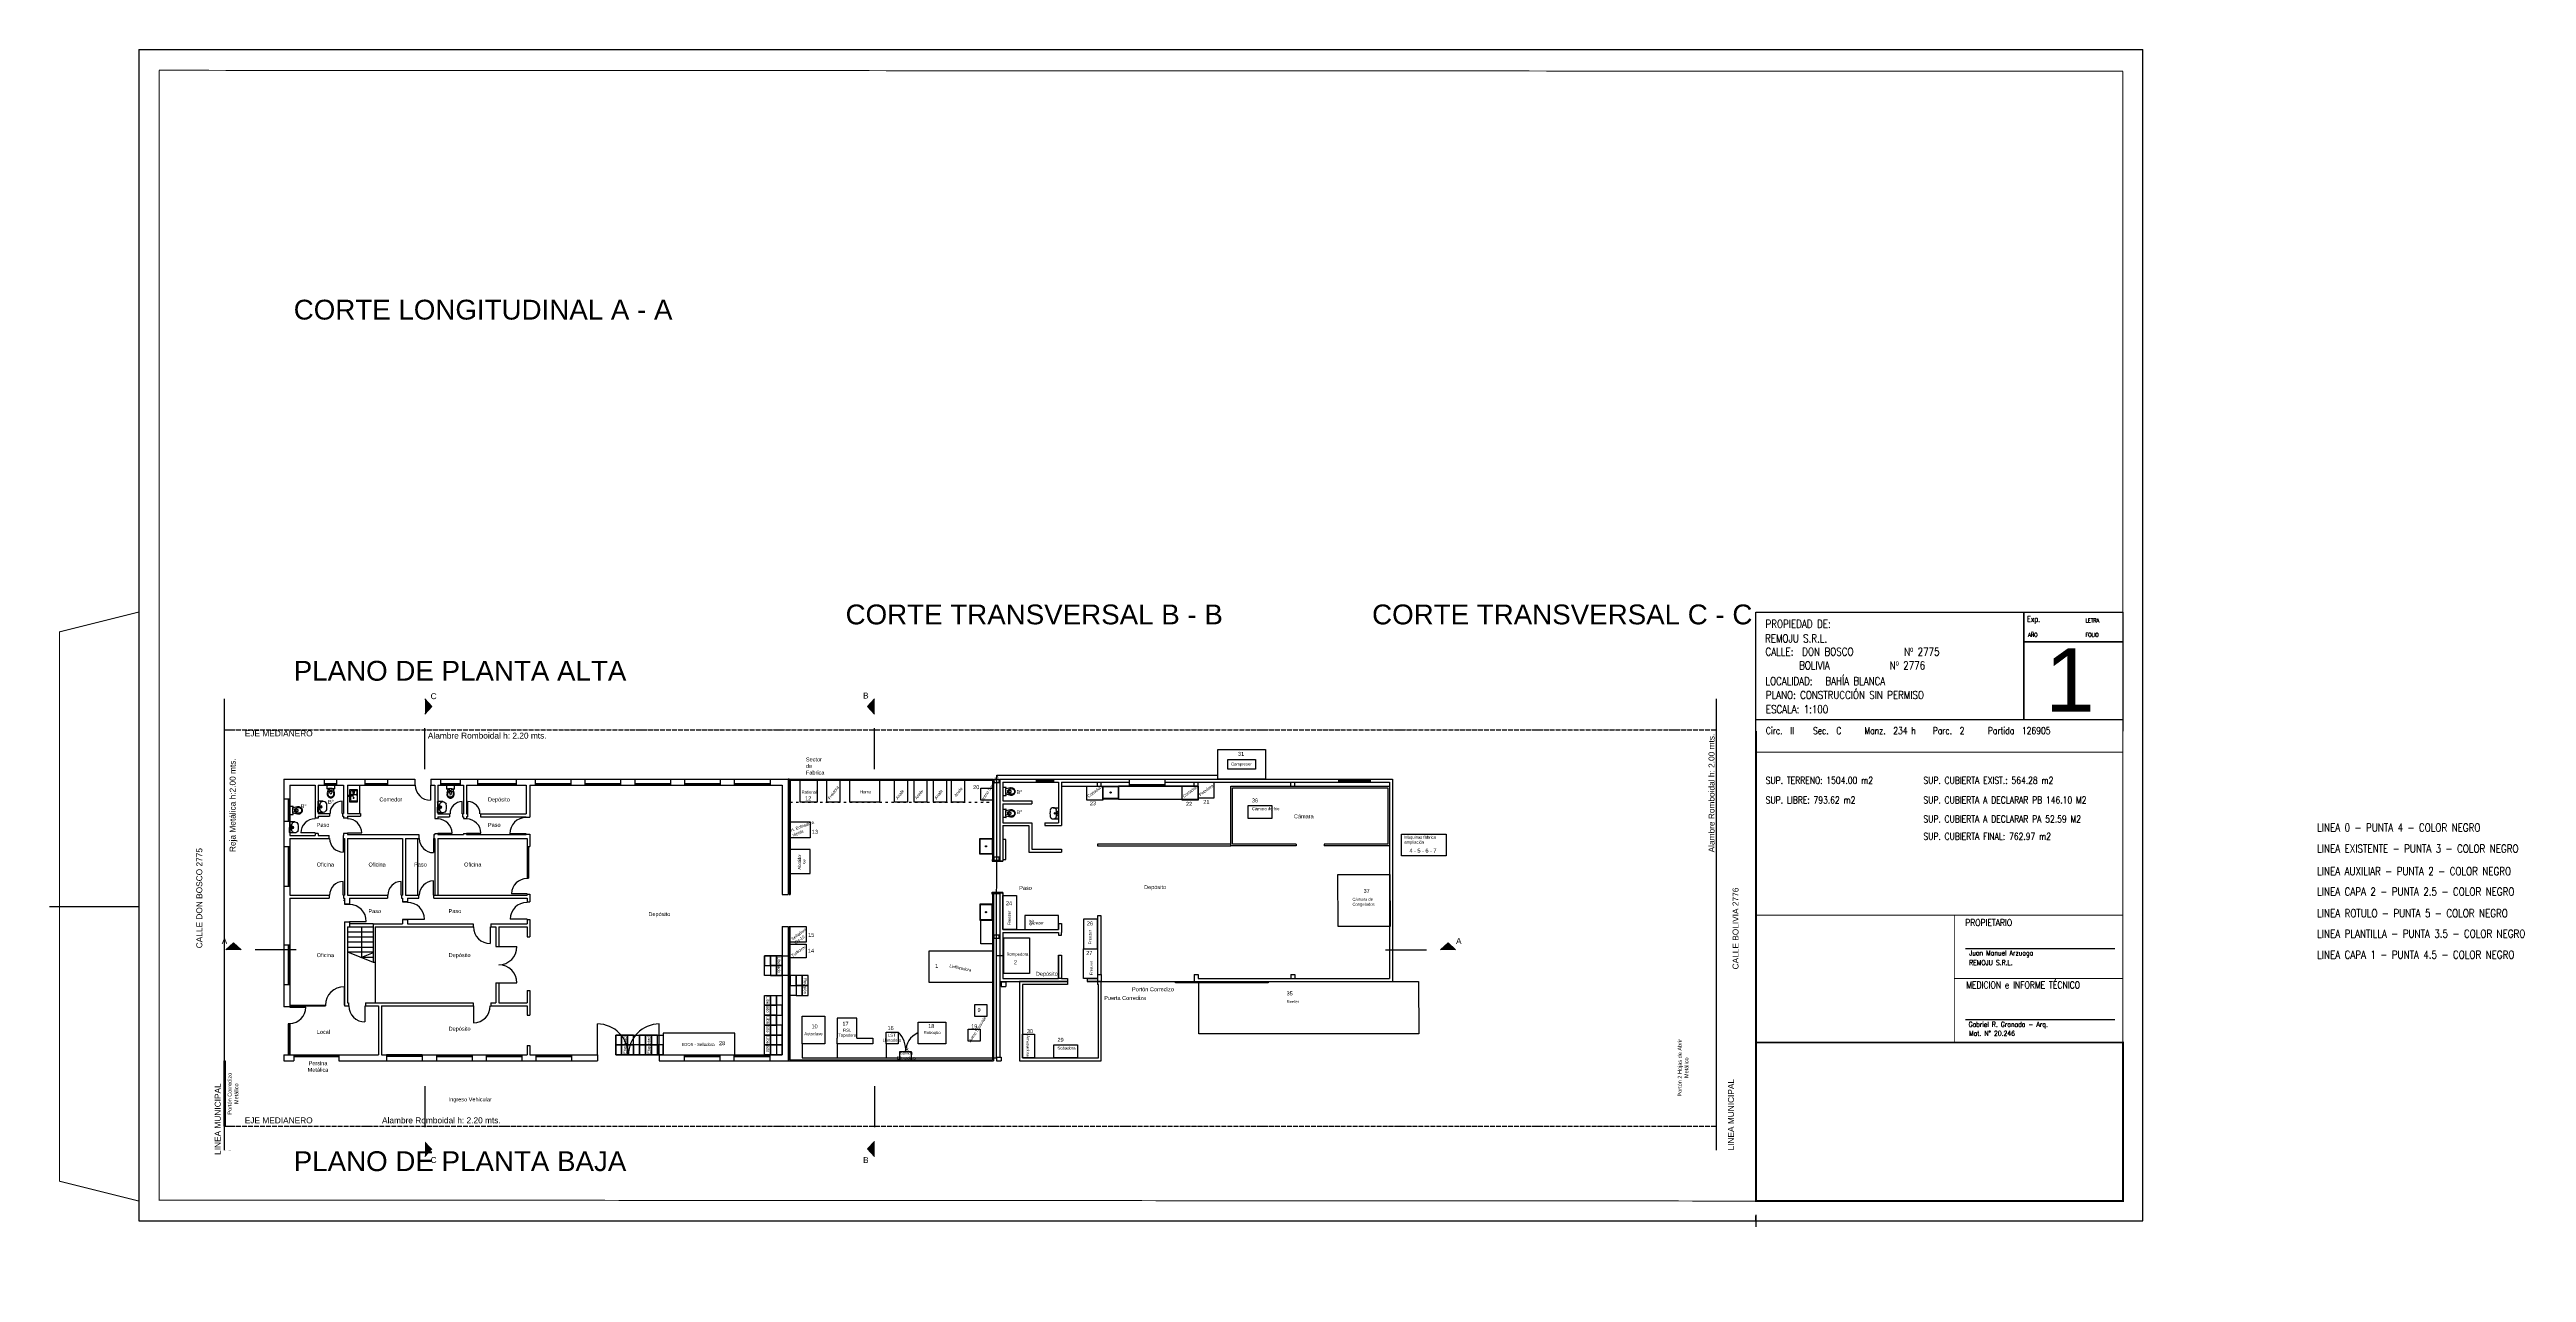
# Paper-space layout 'Presentación1' of a CAD drawing. Header units: inches. Extents: x -1033 to 215, y -36 to 581.
# The model-space entities are those that its viewports show. They can reach past a viewport. Long polylines and large blocks are cut down to what shows.
import ezdxf

# ---------------------------------------------------------------- set-up
doc = ezdxf.new("R2010")
doc.units = ezdxf.units.IN
doc.header["$MEASUREMENT"] = 0
for name, pattern in [('ACAD_ISO03W100', [30, 12, -18]), ('ACAD_ISO04W100', [30, 24, -3, 0, -3]), ('TRAZOS2', [0.375, 0.25, -0.125])]:
    doc.linetypes.add(name, pattern=pattern)
doc.layers.get('Defpoints').update_dxf_attribs({"color": 4})
for name, color, linetype in [('03 Auxiliar 2', 251, 'Continuous'), ('A-ARTEFACTOS', 1, 'Continuous'), ('Campana', 7, 'ACAD_ISO03W100'), ('Capa1', 8, 'Continuous'), ('Capa2', 252, 'Continuous'), ('Heladeras', 150, 'Continuous'), ('Línea de aire comprimido', 92, 'Continuous'), ('Línea de envasado', 190, 'Continuous'), ('plantilla', 250, 'Continuous'), ('ROTULO', 250, 'Continuous'), ('SANITARIOS', 1, 'Continuous')]:
    doc.layers.add(name, color=color, linetype=linetype)
for name, color, linetype, plot in [('Estanterías', 210, 'Continuous', False), ('Liberado', 82, 'Continuous', False), ('Máquinas', 30, 'Continuous', False), ('Revisión', 50, 'Continuous', False)]:
    doc.layers.add(name, color=color, linetype=linetype, plot=plot)
doc.layers.get('Defpoints').off()
doc.styles.add('Nº lamina', font='swissko.ttf')
doc.styles.add('ROMAND', font='romand', dxfattribs={"height": 0.15})
doc.styles.get("Standard").update_dxf_attribs({"font": 'arial.ttf'})

# ---------------------------------------------------------------- blocks, each defined once
blk = doc.blocks.new('inodoro')
at = {"layer": '03 Auxiliar 2'}
for p, q in [((0.19, 0), (-0.19, 0)), ((-0.2, -0.01), (-0.2, -0.16)), ((-0.19, -0.17), (-0.13, -0.16)), ((-0.12, -0.16), (-0.18, -0.39)), ((-0.05, -0.39), (-0.06, -0.36)), ((-0.05, -0.39), (-0.05, -0.39)), ((0.02, -0.31), (-0.02, -0.31)), ((0.05, -0.39), (0.06, -0.36)), ((0.05, -0.39), (0.05, -0.39)), ((0.18, -0.39), (0.13, -0.16)), ((0.13, -0.16), (0.19, -0.17)), ((0.2, -0.16), (0.2, -0.01))]:
    blk.add_line(p, q, dxfattribs=at)
blk.add_lwpolyline([(0, -0.6, -0.116068), (-0.05, -0.59, -0.104119), (-0.1, -0.55, -0.090734), (-0.13, -0.5, -0.083107), (-0.14, -0.43, -0.083107), (-0.13, -0.36, -0.090734), (-0.1, -0.3, -0.104119), (-0.05, -0.26, -0.116068), (0, -0.25, -0.116068), (0.05, -0.26, -0.104119), (0.1, -0.3, -0.090734), (0.13, -0.36, -0.083107), (0.15, -0.43, -0.083107), (0.13, -0.5, -0.090734), (0.1, -0.55, -0.104119), (0.05, -0.59, -0.116068)], format="xyb", close=True, dxfattribs=at)
blk.add_lwpolyline([(-0.12, -0.16, -0.026853), (0, -0.15, -0.027118), (0.13, -0.16)], format="xyb", dxfattribs=at)
for centre in [(-0.07, -0.21), (0.07, -0.21)]:
    blk.add_circle(centre, 0.005, dxfattribs=at)
for centre, radius, start, end in [((-0.19, -0.01), 0.008, 90, 180), ((0.19, -0.01), 0.008, 360, 90), ((-0.19, -0.16), 0.015, 180, 270), ((0.06, -0.43), 0.241, 171.4375, 180), ((0.06, -0.43), 0.241, 180, 199.7974), ((0.03, -0.44), 0.211, 199.7974, 220.9922), ((0.03, -1.31), 1.16, 97.4474, 97.7443), ((0.01, -0.45), 0.186, 220.9922, 244.5162), ((0, -0.48), 0.159, 244.5162, 270), ((-0.02, -0.35), 0.04, 90, 190.1096), ((0, -0.38), 0.05, 191.7999, 270), ((0, -0.38), 0.05, 270, 348.2001), ((0, -0.48), 0.159, 270, 295.4838), ((0.02, -0.35), 0.04, 349.8904, 90), ((-0.01, -0.45), 0.186, 295.4838, 319.0078), ((-0.03, -0.44), 0.211, 319.0078, 340.2026), ((-0.06, -0.43), 0.241, 340.2026, 360), ((-0.06, -0.43), 0.241, 360, 8.5625), ((0.19, -0.16), 0.015, 270, 0)]:
    blk.add_arc(centre, radius, start, end, dxfattribs=at)
blk = doc.blocks.new('BACH')
at = {"layer": '03 Auxiliar 2'}
for p, q in [((3333.22, 1803.54), (3333.47, 1803.54)), ((3333.22, 1802.98), (3333.47, 1802.98)), ((3333.49, 1803.52), (3333.49, 1803.26)), ((3333.49, 1803), (3333.49, 1803.26))]:
    blk.add_line(p, q, dxfattribs=at)
for centre, radius in [((3333.32, 1803.26), 0.045), ((3333.32, 1803.26), 0.03), ((3333.44, 1803.36), 0.015), ((3333.44, 1803.16), 0.015)]:
    blk.add_circle(centre, radius, dxfattribs=at)
for centre, radius, start, end in [((3333.79, 1803.26), 0.74, 168.2639, 180), ((3333.79, 1803.26), 0.74, 180, 191.7361), ((3333.22, 1803.38), 0.16, 12.0967, 168.2639), ((3333.22, 1803.14), 0.16, 191.7361, 347.9033), ((3332.93, 1803.32), 0.45, 3.1243, 12.0967), ((3332.93, 1803.2), 0.45, 347.9033, 356.8757), ((3331.89, 1803.26), 1.5, 0, 3.1243), ((3331.89, 1803.26), 1.5, 356.8757, 0), ((3333.45, 1803.26), 0.0175, 0, 180), ((3333.45, 1803.26), 0.0175, 180, 0), ((3333.47, 1803.52), 0.02, 0, 90), ((3333.47, 1803), 0.02, 270, 0)]:
    blk.add_arc(centre, radius, start, end, dxfattribs=at)
blk = doc.blocks.new('bacha coc')
at = {"layer": '03 Auxiliar 2'}
for p, q in [((2665.86, 1796.76), (2665.61, 1796.76)), ((2665.72, 1796.5), (2665.45, 1796.5)), ((2665.49, 1796.55), (2665.49, 1796.45)), ((2665.71, 1796.51), (2665.49, 1796.51)), ((2665.71, 1796.48), (2665.49, 1796.48)), ((2665.57, 1796.51), (2665.57, 1796.72)), ((2665.57, 1796.27), (2665.57, 1796.39)), ((2665.86, 1796.45), (2665.61, 1796.45)), ((2665.61, 1796.43), (2665.86, 1796.43)), ((2665.61, 1796.23), (2665.86, 1796.23)), ((2665.68, 1796.48), (2665.68, 1796.51)), ((2665.9, 1796.49), (2665.9, 1796.72)), ((2665.9, 1796.39), (2665.9, 1796.27))]:
    blk.add_line(p, q, dxfattribs=at)
for points in [[(2665.93, 1796.8), (2665.93, 1796.2), (2665.53, 1796.2), (2665.53, 1796.48)], [(2665.53, 1796.51), (2665.53, 1796.8), (2665.93, 1796.8)], [(2665.71, 1796.51), (2665.71, 1796.48)]]:
    blk.add_lwpolyline(points, dxfattribs=at)
for centre, radius in [((2665.49, 1796.5), 0.025), ((2665.49, 1796.5), 0.0177), ((2665.49, 1796.5), 0.015), ((2665.73, 1796.32), 0.05), ((2665.73, 1796.6), 0.02), ((2665.73, 1796.6), 0.024), ((2665.73, 1796.32), 0.01)]:
    blk.add_circle(centre, radius, dxfattribs=at)
for centre, start, end in [((2665.61, 1796.72), 90, 180), ((2665.86, 1796.72), 0, 90), ((2665.61, 1796.49), 180, 270), ((2665.61, 1796.39), 90, 180), ((2665.61, 1796.27), 180, 270), ((2665.86, 1796.49), 270, 360), ((2665.86, 1796.39), 0, 90), ((2665.86, 1796.27), 270, 0)]:
    blk.add_arc(centre, 0.04, start, end, dxfattribs=at)

msp = doc.modelspace()

# ---------------------------------------------------------------- hatches: boundary and pattern name
h = msp.add_hatch(color=256)
h.dxf.hatch_style = 1
h.paths.add_polyline_path([(28.08, 14.75), (28.08, 15.52), (28.44, 15.13)])
h = msp.add_hatch(color=256)
h.dxf.hatch_style = 1
h.paths.add_polyline_path([(50.75, 14.75), (50.75, 15.52), (50.39, 15.13)])
h = msp.add_hatch(color=256)
h.dxf.hatch_style = 1
h.paths.add_polyline_path([(18.82, 2.85), (18.04, 2.85), (18.43, 3.21)])
h = msp.add_hatch(color=256)
h.dxf.hatch_style = 1
h.paths.add_polyline_path([(79.27, 2.85), (80.04, 2.85), (79.66, 3.21)])
h = msp.add_hatch(color=256)
h.dxf.hatch_style = 1
h.paths.add_polyline_path([(28.08, -6.8), (28.08, -7.57), (28.44, -7.18)])
h = msp.add_hatch(color=256)
h.dxf.hatch_style = 1
h.paths.add_polyline_path([(50.75, -6.8), (50.75, -7.57), (50.39, -7.18)])

# ---------------------------------------------------------------- linework, layer by layer
for p, q in [((17.97, 15.52), (17.97, -7.24)), ((28.44, 15.13), (28.08, 15.52)), ((28.08, 14.75), (28.44, 15.13)), ((50.39, 15.13), (50.75, 15.52)), ((50.75, 14.75), (50.39, 15.13)), ((93.17, 15.52), (93.17, -7.24)), ((28.08, 11.97), (28.08, 14.04)), ((50.75, 11.97), (50.75, 14.04)), ((20.97, 11.46), (23.02, 11.46)), ((20.97, 11.46), (20.97, 10.46)), ((23.02, 11.16), (23.02, 11.46)), ((23.65, 11.16), (23.65, 11.46)), ((23.65, 11.46), (25.05, 11.46)), ((25.05, 11.46), (25.05, 11.16)), ((26.19, 11.46), (26.19, 11.16)), ((26.19, 11.46), (27.58, 11.46)), ((27.58, 11.46), (27.58, 11.16)), ((28.38, 11.46), (28.38, 11.16)), ((28.38, 11.46), (28.88, 11.46)), ((28.88, 11.16), (28.88, 11.46)), ((29.88, 11.16), (29.88, 11.46)), ((29.88, 11.46), (30.74, 11.46)), ((30.74, 11.46), (30.74, 11.16)), ((32.69, 11.46), (32.69, 11.16)), ((32.69, 11.46), (33.64, 11.46)), ((33.64, 11.46), (33.64, 11.16)), ((35.44, 11.46), (36.15, 11.46)), ((35.44, 11.46), (35.44, 11.16)), ((35.44, 11.46), (36.15, 11.46)), ((36.15, 11.46), (36.15, 11.16)), ((37.95, 11.46), (38.66, 11.46)), ((37.95, 11.46), (37.95, 11.16)), ((37.95, 11.46), (38.66, 11.46)), ((38.66, 11.46), (38.66, 11.16)), ((40.46, 11.46), (40.46, 11.16)), ((40.46, 11.46), (41.17, 11.46)), ((41.17, 11.46), (41.17, 11.16)), ((42.97, 11.46), (42.97, 11.16)), ((42.97, 11.46), (43.68, 11.46)), ((43.68, 11.46), (43.68, 11.16)), ((45.48, 11.46), (45.48, 11.16)), ((45.48, 11.46), (46.4, 11.46)), ((46.4, 11.46), (46.4, 5.64)), ((46.45, 11.46), (56.75, 11.46)), ((46.45, 11.46), (46.45, 5.64)), ((46.5, 11.41), (46.5, 5.64)), ((46.5, 11.41), (56.7, 11.41)), ((56.7, 11.41), (56.7, 7.34)), ((56.75, 11.46), (56.75, 7.34)), ((56.78, 11.46), (57.03, 11.46)), ((56.78, 11.3), (56.78, 11.46)), ((56.78, 11.3), (57.03, 11.3)), ((57.03, 11.3), (57.03, 11.46)), ((57.06, 11.46), (57.06, 7.34)), ((57.06, 11.46), (58.92, 11.46)), ((57.21, 11.31), (57.21, 10.37)), ((57.21, 11.31), (58.92, 11.31)), ((58.92, 11.31), (58.92, 11.46)), ((59.78, 11.31), (59.78, 11.46)), ((59.78, 11.46), (63.58, 11.46)), ((59.78, 11.31), (60.03, 11.31)), ((60.03, 11.31), (60.03, 9.27)), ((60.18, 11.31), (60.18, 9.12)), ((60.18, 11.31), (63.58, 11.31)), ((61.98, 11.11), (61.98, 11.31)), ((62.18, 11.11), (62.18, 11.31)), ((63.58, 11.46), (63.58, 11.11)), ((65.38, 11.46), (65.38, 11.11)), ((65.38, 11.46), (74.14, 11.46)), ((65.38, 11.31), (74.14, 11.31)), ((66.86, 11.11), (66.86, 11.31)), ((67.06, 11.11), (67.06, 11.31)), ((71.73, 11.11), (71.73, 11.31)), ((71.93, 11.11), (71.93, 11.31)), ((74.14, 11.46), (74.14, 11.31)), ((75.74, 11.46), (75.74, 11.31)), ((75.74, 11.46), (76.86, 11.46)), ((75.74, 11.31), (76.71, 11.31)), ((76.71, 11.31), (76.71, 1.41)), ((76.86, 11.46), (76.86, 1.26)), ((21.27, 10.46), (20.97, 10.46)), ((21.27, 11.16), (22.55, 11.16)), ((21.27, 11.16), (21.27, 10.46)), ((22.55, 11.16), (22.55, 9.49)), ((22.7, 11.16), (22.7, 9.74)), ((22.7, 11.16), (23.02, 11.16)), ((23.65, 11.16), (23.98, 11.16)), ((23.98, 11.16), (23.98, 9.74)), ((24.18, 11.16), (24.18, 9.74)), ((24.18, 11.16), (25.05, 11.16)), ((26.19, 11.16), (27.58, 11.16)), ((28.38, 11.16), (28.58, 11.16)), ((28.58, 11.16), (28.58, 9.48)), ((28.73, 11.16), (28.73, 9.72)), ((28.73, 11.16), (28.88, 11.16)), ((29.88, 11.16), (30.03, 11.16)), ((30.03, 11.16), (30.03, 9.72)), ((30.18, 11.16), (30.18, 9.72)), ((30.18, 11.16), (30.74, 11.16)), ((32.69, 11.16), (33.18, 11.16)), ((33.18, 11.16), (33.18, 9.72)), ((33.38, 11.16), (33.38, 9.55)), ((33.38, 11.16), (33.64, 11.16)), ((35.44, 11.16), (36.15, 11.16)), ((35.44, 11.16), (36.15, 11.16)), ((37.95, 11.16), (38.66, 11.16)), ((37.95, 11.16), (38.66, 11.16)), ((40.46, 11.16), (41.17, 11.16)), ((42.97, 11.16), (43.68, 11.16)), ((45.48, 11.16), (46.1, 11.16)), ((46.1, 11.16), (46.1, 5.64)), ((57.21, 10.37), (58.68, 10.37)), ((57.21, 10.22), (58.68, 10.22)), ((57.21, 10.22), (57.21, 9.27)), ((58.68, 10.37), (58.68, 10.22)), ((60.18, 11.11), (63.58, 11.11)), ((61.98, 11.11), (62.18, 11.11)), ((65.38, 11.11), (67.06, 11.11)), ((66.86, 11.11), (67.06, 11.11)), ((71.73, 11.11), (71.93, 11.11)), ((21.27, 9.33), (20.97, 9.33)), ((20.97, 9.33), (20.97, 8.05)), ((21.27, 9.33), (21.27, 8.62)), ((22.7, 9.49), (22.55, 9.49)), ((22.7, 9.74), (23.28, 9.74)), ((22.7, 9.59), (23.28, 9.59)), ((22.7, 9.59), (22.7, 9.49)), ((23.28, 9.74), (23.28, 9.59)), ((23.93, 9.74), (23.93, 9.59)), ((23.93, 9.74), (23.98, 9.74)), ((23.93, 9.59), (23.98, 9.59)), ((23.98, 9.59), (23.98, 9.49)), ((24.18, 9.49), (23.98, 9.49)), ((24.18, 9.74), (24.83, 9.74)), ((24.18, 9.59), (24.18, 9.49)), ((24.18, 9.59), (24.83, 9.59)), ((24.18, 9.59), (24.18, 9.49)), ((24.83, 9.74), (24.83, 9.59)), ((28.58, 9.59), (28.58, 9.48)), ((28.58, 9.48), (28.73, 9.48)), ((28.73, 9.72), (29.33, 9.72)), ((28.73, 9.57), (29.33, 9.57)), ((28.73, 9.57), (28.73, 9.48)), ((29.33, 9.72), (29.33, 9.57)), ((29.98, 9.72), (29.98, 9.57)), ((29.98, 9.72), (30.03, 9.72)), ((29.98, 9.57), (30.03, 9.57)), ((30.03, 9.57), (30.03, 9.48)), ((30.03, 9.57), (30.03, 9.48)), ((30.03, 9.48), (30.18, 9.48)), ((30.18, 9.72), (30.23, 9.72)), ((30.23, 9.72), (30.18, 9.72)), ((30.18, 9.57), (30.23, 9.57)), ((30.18, 9.57), (30.18, 9.48)), ((30.23, 9.57), (30.18, 9.57)), ((30.23, 9.72), (30.23, 9.57)), ((30.88, 9.72), (30.88, 9.57)), ((30.88, 9.72), (33.18, 9.72)), ((30.88, 9.57), (33.18, 9.57)), ((33.18, 9.57), (33.18, 9.55)), ((33.18, 9.55), (33.38, 9.55)), ((57.21, 9.27), (58.68, 9.27)), ((57.21, 9.12), (58.53, 9.12)), ((57.21, 9.12), (57.21, 7.34)), ((58.53, 9.12), (58.53, 7.79)), ((58.68, 9.27), (58.68, 7.94)), ((59.34, 9.27), (59.34, 9.12)), ((59.34, 9.27), (60.03, 9.27)), ((59.34, 9.12), (60.18, 9.12)), ((21.27, 8.05), (20.97, 8.05)), ((21.27, 8.62), (22.55, 8.62)), ((21.27, 8.47), (23.26, 8.47)), ((21.27, 8.47), (21.27, 8.05)), ((22.7, 8.73), (22.55, 8.73)), ((22.55, 8.73), (22.55, 8.62)), ((22.7, 8.73), (22.7, 8.62)), ((22.7, 8.62), (23.26, 8.62)), ((23.26, 8.47), (23.26, 8.62)), ((24.18, 8.73), (23.98, 8.73)), ((23.98, 8.73), (23.98, 8.62)), ((23.98, 8.47), (23.98, 8.62)), ((23.98, 8.47), (24.03, 8.47)), ((24.03, 8.47), (24.03, 5.62)), ((24.18, 8.73), (24.18, 8.67)), ((24.18, 8.67), (27.78, 8.67)), ((24.18, 8.47), (24.18, 5.62)), ((24.18, 8.47), (26.96, 8.47)), ((26.96, 8.47), (26.96, 5.62)), ((27.11, 8.47), (27.11, 5.62)), ((27.11, 8.47), (27.78, 8.47)), ((27.78, 8.67), (27.78, 8.47)), ((28.53, 8.67), (28.53, 8.47)), ((28.53, 8.67), (28.58, 8.67)), ((28.53, 8.47), (28.58, 8.47)), ((28.58, 8.72), (28.58, 8.67)), ((28.58, 8.72), (28.73, 8.72)), ((28.58, 8.72), (28.58, 8.67)), ((28.58, 8.47), (28.58, 5.62)), ((28.73, 8.72), (28.73, 8.67)), ((28.73, 8.67), (30.03, 8.67)), ((28.73, 8.47), (28.73, 5.62)), ((28.73, 8.47), (33.23, 8.47)), ((30.03, 8.72), (30.03, 8.67)), ((30.03, 8.72), (30.18, 8.72)), ((30.18, 8.72), (30.18, 8.67)), ((30.18, 8.67), (33.18, 8.67)), ((33.18, 8.69), (33.38, 8.69)), ((33.18, 8.69), (33.18, 8.67)), ((33.23, 8.47), (33.23, 8.07)), ((33.23, 8.07), (33.38, 8.07)), ((33.38, 8.69), (33.38, 8.07)), ((56.78, 7.54), (57.03, 7.54)), ((56.78, 7.38), (56.78, 7.54)), ((57.03, 7.38), (57.03, 7.54)), ((58.53, 7.79), (60.03, 7.79)), ((58.68, 7.94), (60.18, 7.94)), ((60.03, 7.79), (60.18, 7.79)), ((60.18, 7.94), (60.18, 7.79)), ((72.01, 8.19), (72.01, 8.11)), ((73.41, 8.19), (73.41, 8.11)), ((56.68, 7.42), (56.7, 7.42)), ((56.68, 7.42), (56.68, 7.33)), ((56.68, 7.33), (57.22, 7.33)), ((56.75, 7.34), (56.7, 7.34)), ((56.7, 7.34), (57.21, 7.34)), ((56.78, 7.38), (57.03, 7.38)), ((57.06, 7.34), (57.21, 7.34)), ((57.21, 7.42), (57.22, 7.42)), ((57.22, 7.42), (57.22, 7.33)), ((21.27, 6.05), (20.97, 6.05)), ((20.97, 6.05), (20.97, 3.09)), ((21.27, 6.05), (21.27, 5.62)), ((21.27, 5.62), (23.26, 5.62)), ((21.27, 5.47), (23.26, 5.47)), ((21.27, 5.47), (21.27, 3.09)), ((23.26, 5.62), (23.26, 5.47)), ((23.98, 5.62), (23.98, 5.47)), ((23.98, 5.62), (24.03, 5.62)), ((23.98, 5.62), (24.03, 5.62)), ((23.98, 5.47), (24.03, 5.47)), ((23.98, 5.47), (24.03, 5.47)), ((23.98, 5.37), (24.03, 5.37)), ((23.98, 5.37), (24.03, 5.37)), ((23.98, 5.37), (24.03, 5.37)), ((24.03, 5.47), (24.03, 5.37)), ((24.03, 5.37), (24.03, 5.16)), ((24.03, 5.16), (24.28, 5.16)), ((24.28, 5.16), (24.03, 5.16)), ((24.28, 5.16), (24.13, 5.16)), ((24.18, 5.62), (26.19, 5.62)), ((24.28, 5.47), (24.28, 5.37)), ((24.28, 5.47), (26.19, 5.47)), ((24.28, 5.37), (24.28, 5.16)), ((26.19, 5.62), (26.19, 5.47)), ((26.91, 5.62), (26.96, 5.62)), ((26.91, 5.62), (26.91, 5.47)), ((26.91, 5.62), (26.96, 5.62)), ((26.91, 5.62), (26.96, 5.62)), ((26.91, 5.47), (26.96, 5.47)), ((26.91, 5.47), (26.96, 5.47)), ((26.91, 5.47), (26.96, 5.47)), ((26.91, 5.47), (26.96, 5.47)), ((26.96, 5.47), (26.96, 5.27)), ((26.96, 5.27), (27.21, 5.27)), ((27.21, 5.27), (26.96, 5.27)), ((27.21, 5.27), (27.06, 5.27)), ((27.11, 5.62), (27.78, 5.62)), ((27.21, 5.47), (27.21, 5.27)), ((27.21, 5.47), (27.78, 5.47)), ((27.78, 5.47), (27.78, 5.62)), ((28.53, 5.62), (28.58, 5.62)), ((28.53, 5.47), (28.53, 5.62)), ((28.53, 5.62), (33.23, 5.62)), ((28.53, 5.47), (33.23, 5.47)), ((33.23, 5.67), (33.38, 5.67)), ((33.23, 5.67), (33.23, 5.62)), ((33.23, 5.47), (33.23, 5.27)), ((33.23, 5.27), (33.38, 5.27)), ((33.38, 5.67), (33.38, 5.27)), ((46.1, 5.64), (46.4, 5.64)), ((46.45, 5.64), (46.5, 5.64)), ((56.68, 5.66), (56.68, 5.76)), ((56.68, 5.76), (57.22, 5.76)), ((56.68, 5.66), (56.7, 5.66)), ((56.75, 5.74), (56.7, 5.74)), ((56.7, 5.74), (56.7, -2.69)), ((56.75, 5.74), (56.7, 5.74)), ((56.7, 5.74), (57.21, 5.74)), ((56.75, 5.74), (56.75, -2.74)), ((56.78, 5.7), (57.03, 5.7)), ((57.06, 5.74), (57.21, 5.74)), ((57.06, 5.74), (57.06, 1.26)), ((57.06, 5.74), (57.21, 5.74)), ((57.21, 5.74), (57.21, 3.89)), ((57.21, 5.66), (57.22, 5.66)), ((57.22, 5.66), (57.22, 5.76)), ((24.03, 4.27), (24.28, 4.27)), ((24.03, 4.27), (24.03, 0.03)), ((24.18, 4.02), (24.18, 0.18)), ((24.18, 4.02), (24.28, 4.02)), ((24.28, 4.27), (24.28, 4.02)), ((25.48, 4.17), (26.96, 4.17)), ((25.48, 4.17), (25.48, 2.24)), ((25.58, 4.02), (30.51, 4.02)), ((25.58, 4.02), (25.58, 2.24)), ((26.96, 4.38), (27.21, 4.38)), ((26.96, 4.38), (26.96, 4.17)), ((27.21, 4.38), (26.96, 4.38)), ((27.21, 4.38), (27.06, 4.38)), ((27.11, 4.02), (27.21, 4.02)), ((27.21, 4.38), (27.21, 4.17)), ((27.21, 4.17), (30.51, 4.17)), ((30.51, 4.17), (30.51, 4.02)), ((31.4, 4.17), (31.4, 4.02)), ((31.4, 4.17), (33.23, 4.17)), ((31.4, 4.02), (31.66, 4.02)), ((31.66, 4.02), (31.66, 3.02)), ((31.81, 4.02), (31.81, 3.02)), ((31.81, 4.02), (33.23, 4.02)), ((33.23, 4.38), (33.38, 4.38)), ((33.23, 4.38), (33.23, 4.17)), ((33.23, 4.02), (33.23, 3.51)), ((33.38, 4.38), (33.38, 3.51)), ((46.1, 4.04), (46.4, 4.04)), ((46.1, 4.04), (46.1, -2.44)), ((46.4, 4.04), (46.4, -2.74)), ((46.45, -2.74), (46.45, 4.04)), ((46.45, 4.04), (46.5, 4.04)), ((46.5, -2.69), (46.5, 4.04)), ((57.21, 3.89), (60.03, 3.89)), ((60.03, 4.18), (60.18, 4.18)), ((60.03, 4.18), (60.03, 3.89)), ((60.18, 4.18), (60.18, 3.74)), ((18.43, 3.21), (18.04, 2.85)), ((18.82, 2.85), (18.43, 3.21)), ((21.59, 2.85), (19.52, 2.85)), ((21.27, 3.09), (20.97, 3.09)), ((31.66, 3.02), (31.81, 3.02)), ((33.23, 3.51), (33.38, 3.51)), ((56.78, 3.61), (57.03, 3.61)), ((56.78, 3.45), (56.78, 3.61)), ((56.78, 3.45), (57.03, 3.45)), ((57.03, 3.45), (57.03, 3.61)), ((57.21, 3.74), (60.03, 3.74)), ((57.21, 3.74), (60.03, 3.74)), ((57.21, 3.74), (57.21, 1.41)), ((60.03, 2.59), (60.03, 1.41)), ((60.03, 2.59), (60.18, 2.59)), ((60.18, 2.59), (60.18, 1.41)), ((76.5, 2.85), (78.57, 2.85)), ((79.27, 2.85), (79.66, 3.21)), ((79.66, 3.21), (80.04, 2.85)), ((25.48, 2.24), (25.58, 2.24)), ((57.06, 1.26), (60.47, 1.26)), ((57.21, 1.41), (60.03, 1.41)), ((60.18, 1.41), (60.47, 1.41)), ((60.47, 1.41), (60.47, 1.26)), ((60.47, 1.41), (60.47, 1.11)), ((61.47, 1.41), (61.47, 1.26)), ((61.47, 1.41), (61.98, 1.41)), ((61.47, 1.26), (62.18, 1.26)), ((61.47, 1.26), (61.97, 1.26)), ((61.98, 1.61), (62.18, 1.61)), ((61.98, 1.61), (61.98, 1.41)), ((61.98, 1.41), (61.98, 1.11)), ((62.18, 1.61), (62.18, 1.26)), ((66.86, 1.61), (67.06, 1.61)), ((66.86, 1.61), (66.86, 1.26)), ((66.86, 1.26), (76.86, 1.26)), ((67.06, 1.61), (67.06, 1.41)), ((67.06, 1.41), (76.71, 1.41)), ((71.73, 1.61), (71.93, 1.61)), ((71.73, 1.61), (71.73, 1.41)), ((71.93, 1.61), (71.93, 1.41)), ((21.27, 1.09), (20.97, 1.09)), ((20.97, 1.09), (20.97, -0.02)), ((21.27, 1.09), (21.27, -0.02)), ((24.03, 0.03), (24.23, 0.03)), ((24.18, 0.18), (24.23, 0.18)), ((24.23, 0.18), (24.23, 0.03)), ((25.08, 0.18), (25.08, 0.03)), ((25.08, 0.18), (30.51, 0.18)), ((25.08, 0.03), (25.74, 0.03)), ((25.74, 0.03), (25.74, -2.44)), ((25.89, 0.03), (25.89, -2.44)), ((25.89, 0.03), (30.51, 0.03)), ((30.51, 0.18), (30.51, 0.03)), ((31.4, 0.18), (31.4, 0.03)), ((31.4, 0.18), (31.66, 0.18)), ((31.4, 0.03), (33.23, 0.03)), ((31.65, 1.19), (31.81, 1.19)), ((31.66, 1.19), (31.66, 0.18)), ((31.81, 1.19), (31.81, 0.18)), ((31.81, 0.18), (33.23, 0.18)), ((33.23, 0.81), (33.23, 0.18)), ((33.23, 0.81), (33.38, 0.81)), ((33.23, 0.03), (33.23, -0.43)), ((33.38, 0.81), (33.38, -0.43)), ((57.13, 1.24), (57.13, 1.01)), ((57.13, 1.24), (57.37, 1.24)), ((57.13, 1.01), (57.37, 1.01)), ((57.37, 1.24), (57.37, 1.01)), ((33.23, -0.43), (33.38, -0.43)), ((20.97, -2.44), (21.47, -2.44)), ((20.97, -2.44), (20.97, -2.74)), ((21.47, -2.44), (21.47, -2.74)), ((23.74, -2.44), (23.74, -2.74)), ((23.74, -2.44), (25.74, -2.44)), ((25.89, -2.44), (26.15, -2.44)), ((26.15, -2.44), (26.15, -2.74)), ((27.95, -2.44), (27.95, -2.74)), ((27.95, -2.44), (28.66, -2.44)), ((28.66, -2.44), (28.66, -2.74)), ((30.46, -2.44), (30.46, -2.74)), ((30.46, -2.44), (31.17, -2.44)), ((31.17, -2.44), (31.17, -2.74)), ((32.97, -2.44), (32.97, -2.74)), ((32.97, -2.44), (33.23, -2.44)), ((33.23, -1.97), (33.23, -2.44)), ((33.23, -1.97), (33.38, -1.97)), ((33.38, -1.97), (33.38, -2.44)), ((33.38, -2.44), (33.68, -2.44)), ((33.68, -2.44), (33.68, -2.74)), ((35.48, -2.44), (35.48, -2.74)), ((35.48, -2.44), (36.78, -2.44)), ((36.78, -2.44), (36.78, -2.74)), ((39.9, -2.44), (39.9, -2.74)), ((39.9, -2.44), (41.17, -2.44)), ((41.17, -2.74), (41.17, -2.44)), ((42.97, -2.74), (42.97, -2.44)), ((42.97, -2.44), (43.68, -2.44)), ((43.68, -2.74), (43.68, -2.44)), ((45.48, -2.44), (46.1, -2.44)), ((45.48, -2.74), (45.48, -2.44)), ((20.97, -2.74), (21.47, -2.74)), ((23.74, -2.74), (26.15, -2.74)), ((27.95, -2.74), (28.66, -2.74)), ((30.46, -2.74), (31.17, -2.74)), ((32.97, -2.74), (33.68, -2.74)), ((35.48, -2.74), (36.78, -2.74)), ((39.9, -2.74), (41.17, -2.74)), ((42.97, -2.74), (43.68, -2.74)), ((45.48, -2.74), (46.4, -2.74)), ((46.45, -2.74), (56.75, -2.74)), ((46.5, -2.69), (56.7, -2.69)), ((56.89, -2.56), (56.89, -2.74)), ((56.89, -2.56), (57.13, -2.56)), ((56.89, -2.74), (57.13, -2.74)), ((57.13, -2.56), (57.13, -2.74)), ((28.08, -4.02), (28.08, -6.09)), ((50.75, -4.02), (50.75, -6.09)), ((28.44, -7.18), (28.08, -7.57)), ((50.75, -6.8), (50.39, -7.18)), ((50.39, -7.18), (50.75, -7.57))]:
    msp.add_line(p, q)
at = {"linetype": 'TRAZOS2'}
msp.add_line((25.58, 2.24), (25.58, 0.18), dxfattribs=at)
for points in [[(63.05, 10.46), (67.06, 10.46), (67.06, 11.11), (63.05, 11.11)], [(57.21, 7.42), (57.36, 7.42), (57.36, 8.42), (57.21, 8.42)], [(68.71, 8.19), (61.98, 8.19), (61.98, 8.11), (68.71, 8.11)], [(61.98, 1.61), (62.18, 1.61), (62.18, 4.58), (61.98, 4.58)], [(60.18, 2.74), (60.18, 2.74)]]:
    msp.add_lwpolyline(points, close=True)
for points in [[(72.01, 8.11), (68.71, 8.11), (68.71, 11.11), (76.71, 11.11), (76.71, 8.11), (73.41, 8.11)], [(72.01, 8.19), (68.79, 8.19), (68.79, 11.03), (76.63, 11.03), (76.63, 8.19), (73.41, 8.19)], [(60.03, 3.74), (60.03, 3.6), (60.18, 3.6), (60.18, 3.74)], [(60.18, 2.59), (60.18, 1.41), (60.03, 1.41), (60.03, 2.59)], [(60.47, 1.26), (58.06, 1.26), (58.06, -2.74), (62.18, -2.74), (62.18, 1.26), (61.47, 1.26)], [(60.47, 1.11), (58.21, 1.11), (58.21, -2.59), (62.03, -2.59), (62.03, 1.11), (61.98, 1.11)]]:
    msp.add_lwpolyline(points)
at = {"layer": 'Campana'}
msp.add_line((46.5, 10.31), (56.65, 10.31), dxfattribs=at)
at = {"layer": 'Capa1', "linetype": 'ACAD_ISO04W100'}
for p, q in [((17.97, 13.96), (93.17, 13.96)), ((17.97, -6.04), (93.17, -6.04))]:
    msp.add_line(p, q, dxfattribs=at)
at = {"layer": 'Capa2'}
for p, q in [((23.02, 11.46), (23.65, 11.46)), ((23.02, 11.24), (23.65, 11.24)), ((25.05, 11.46), (26.19, 11.46)), ((25.05, 11.24), (26.19, 11.24)), ((28.88, 11.46), (29.88, 11.46)), ((28.88, 11.24), (29.88, 11.24)), ((30.74, 11.46), (32.69, 11.46)), ((30.74, 11.24), (32.69, 11.24)), ((33.64, 11.46), (35.44, 11.46)), ((33.64, 11.24), (35.44, 11.24)), ((36.15, 11.46), (37.95, 11.46)), ((36.15, 11.24), (37.95, 11.24)), ((38.66, 11.46), (40.46, 11.46)), ((38.66, 11.24), (40.46, 11.24)), ((41.17, 11.46), (42.97, 11.46)), ((41.17, 11.24), (42.97, 11.24)), ((43.68, 11.46), (45.48, 11.46)), ((43.68, 11.24), (45.48, 11.24)), ((46.45, 11.46), (46.4, 11.46)), ((58.9, 11.46), (59.78, 11.46)), ((58.92, 11.39), (59.78, 11.39)), ((58.92, 11.35), (59.78, 11.35)), ((58.92, 11.31), (59.78, 11.31)), ((63.58, 11.46), (65.38, 11.46)), ((74.14, 11.46), (75.74, 11.46)), ((74.14, 11.39), (75.74, 11.39)), ((74.14, 11.35), (75.74, 11.35)), ((74.14, 11.31), (75.74, 11.31)), ((20.97, 10.46), (20.97, 9.33)), ((21.19, 10.46), (21.19, 9.33)), ((21.23, 10.46), (21.23, 9.33)), ((21.27, 10.46), (21.27, 9.33)), ((23.02, 11.2), (23.65, 11.2)), ((23.02, 11.16), (23.65, 11.16)), ((23.91, 9.74), (23.91, 10.35)), ((24.78, 11.16), (24.78, 9.74)), ((25.05, 11.2), (26.19, 11.2)), ((25.05, 11.16), (26.19, 11.16)), ((28.36, 11.16), (28.36, 10.4)), ((28.88, 11.2), (29.88, 11.2)), ((28.88, 11.16), (29.88, 11.16)), ((29.96, 9.72), (29.96, 10.33)), ((30.25, 9.72), (30.25, 10.33)), ((30.74, 11.2), (32.69, 11.2)), ((30.74, 11.16), (32.69, 11.16)), ((33.64, 11.2), (35.44, 11.2)), ((33.64, 11.16), (35.44, 11.16)), ((36.15, 11.2), (37.95, 11.2)), ((36.15, 11.16), (37.95, 11.16)), ((38.66, 11.2), (40.46, 11.2)), ((38.66, 11.16), (40.46, 11.16)), ((41.17, 11.2), (42.97, 11.2)), ((41.17, 11.16), (42.97, 11.16)), ((43.68, 11.2), (45.48, 11.2)), ((43.68, 11.16), (45.48, 11.16)), ((63.58, 11.19), (65.38, 11.19)), ((63.58, 11.15), (65.38, 11.15)), ((63.58, 11.11), (65.38, 11.11)), ((22.55, 8.75), (21.83, 8.75)), ((24.18, 8.75), (24.9, 8.75)), ((28.73, 8.74), (29.45, 8.74)), ((30.18, 8.74), (30.9, 8.74)), ((20.97, 8.05), (20.97, 6.05)), ((21.19, 8.05), (21.19, 6.05)), ((21.23, 8.05), (21.23, 6.05)), ((21.27, 8.05), (21.27, 6.05)), ((23.96, 8.47), (23.96, 7.79)), ((27.71, 8.47), (27.71, 5.62)), ((28.51, 8.47), (28.51, 7.76)), ((33.18, 8.71), (32.36, 8.71)), ((33.23, 8.07), (33.23, 6.47)), ((33.27, 8.07), (33.27, 6.47)), ((33.31, 8.07), (33.31, 6.47)), ((23.96, 5.62), (23.96, 6.3)), ((26.89, 5.62), (26.89, 6.3)), ((28.51, 5.62), (28.51, 6.33)), ((33.23, 6.47), (33.31, 6.47)), ((33.23, 5.69), (32.45, 5.69)), ((24.18, 3.77), (25.48, 3.77)), ((24.28, 4.29), (25.13, 4.29)), ((25.48, 4.17), (24.28, 4.17)), ((24.28, 4.02), (25.48, 4.02)), ((24.88, 4.02), (24.88, 2.47)), ((27.21, 4.4), (28.06, 4.4)), ((31.38, 4.02), (31.38, 3.17)), ((33.23, 4.4), (32.38, 4.4)), ((20.97, 3.09), (20.97, 1.09)), ((21.19, 3.09), (21.19, 1.09)), ((21.23, 3.09), (21.23, 1.09)), ((21.27, 3.09), (21.27, 1.09)), ((24.18, 3.51), (25.48, 3.51)), ((24.18, 3.26), (25.48, 3.26)), ((24.18, 3), (25.48, 3)), ((24.18, 2.75), (25.48, 2.75)), ((24.18, 2.75), (25.48, 2.24)), ((25.48, 2.71), (24.88, 2.47)), ((31.81, 3.02), (32.72, 3.02)), ((24.83, 2.49), (25.48, 2.49)), ((57.06, 1.26), (57.06, -2.56)), ((62.18, 1.26), (66.86, 1.26)), ((21.27, 0.06), (23.07, 0.06)), ((21.27, 0.05), (23.07, 0.05)), ((21.27, 0.03), (23.07, 0.03)), ((23.07, 0.06), (23.07, 0.03)), ((24.01, 1), (24.01, 0.06)), ((25.06, 0.03), (25.06, -0.78)), ((30.53, 0.03), (30.53, -0.82)), ((31.81, 1.19), (32.72, 1.19)), ((21.27, -0.02), (20.97, -0.02)), ((21.27, -0.87), (21.19, -0.87)), ((21.19, -0.87), (21.19, -2.44)), ((21.23, -0.87), (21.23, -2.44)), ((21.27, -0.04), (22.08, -0.04)), ((21.27, -0.87), (21.27, -2.44)), ((36.78, -2.44), (36.78, -0.88)), ((39.9, -2.44), (39.9, -0.88)), ((21.47, -2.44), (23.74, -2.44)), ((21.47, -2.48), (23.74, -2.48)), ((27.95, -2.44), (26.15, -2.44)), ((27.95, -2.48), (26.15, -2.48)), ((28.66, -2.44), (30.46, -2.44)), ((28.66, -2.48), (30.46, -2.48)), ((31.17, -2.44), (32.97, -2.44)), ((31.17, -2.48), (32.97, -2.48)), ((33.68, -2.44), (35.48, -2.44)), ((33.68, -2.48), (35.48, -2.48)), ((41.17, -2.44), (42.97, -2.44)), ((41.17, -2.48), (42.97, -2.48)), ((43.68, -2.44), (45.48, -2.44)), ((43.68, -2.48), (45.48, -2.48)), ((21.47, -2.52), (23.74, -2.52)), ((27.95, -2.52), (26.15, -2.52)), ((26.15, -2.74), (27.95, -2.74)), ((28.66, -2.52), (30.46, -2.52)), ((28.66, -2.74), (30.46, -2.74)), ((31.17, -2.52), (32.97, -2.52)), ((31.17, -2.74), (32.97, -2.74)), ((33.68, -2.52), (35.48, -2.52)), ((33.68, -2.74), (35.48, -2.74)), ((41.17, -2.52), (42.97, -2.52)), ((41.17, -2.74), (42.97, -2.74)), ((43.68, -2.52), (45.48, -2.52)), ((43.68, -2.74), (45.48, -2.74)), ((46.4, -2.74), (46.45, -2.74))]:
    msp.add_line(p, q, dxfattribs=at)
for points in [[(62.25, 11.11), (63.05, 11.11), (63.05, 10.46), (62.25, 10.46)], [(62.28, 11.09), (63.03, 11.09), (63.03, 10.49), (62.28, 10.49)], [(56.7, 8.48), (56.7, 7.68), (56.05, 7.68), (56.05, 8.48)], [(56.67, 8.45), (56.67, 7.7), (56.07, 7.7), (56.07, 8.45)], [(56.7, 4.36), (56.7, 5.16), (56.05, 5.16), (56.05, 4.36)], [(56.67, 4.38), (56.67, 5.13), (56.07, 5.13), (56.07, 4.38)], [(65.92, 1.24), (68.26, 1.24), (68.26, 1.2), (65.92, 1.2)], [(68.26, 1.24), (70.59, 1.24), (70.59, 1.2), (68.26, 1.2)], [(17.97, -2.74), (18.02, -2.74), (18.02, -6.04), (17.97, -6.04)]]:
    msp.add_lwpolyline(points, close=True, dxfattribs=at)
for centre in [(62.65, 10.79), (56.37, 8.08), (56.37, 4.76)]:
    msp.add_circle(centre, 0.03, dxfattribs=at)
for centre, radius, start, end in [((23.91, 9.74), 0.61, 90, 180), ((28.36, 11.16), 0.76, 180, 270), ((29.96, 9.72), 0.61, 90, 180), ((30.25, 9.72), 0.61, 0, 90), ((22.55, 8.75), 0.72, 90, 180), ((24.18, 8.75), 0.72, 0, 90), ((28.73, 8.74), 0.72, 0, 90), ((30.18, 8.74), 0.72, 0, 90), ((33.18, 8.71), 0.82, 90, 180), ((23.96, 8.47), 0.68, 180, 270), ((28.51, 8.47), 0.71, 180, 270), ((23.96, 5.62), 0.68, 90, 180), ((26.89, 5.62), 0.68, 90, 180), ((28.51, 5.62), 0.71, 90, 180), ((33.23, 5.67), 0.78, 90, 178.5307), ((24.28, 4.29), 0.85, 0, 90), ((27.21, 4.4), 0.85, 0, 90), ((33.23, 4.4), 0.85, 90, 180), ((31.38, 4.02), 0.85, 180, 270), ((31.81, 3.02), 0.915, 270, 0), ((31.81, 1.19), 0.915, 0, 90), ((24.01, 0.06), 0.94, 90, 180), ((25.06, 0.03), 0.81, 180, 270), ((30.53, 0.03), 0.85, 270, 360), ((21.27, -0.04), 0.81, 270, 0), ((36.78, -2.44), 1.56, 0, 90), ((39.9, -2.44), 1.56, 90, 180)]:
    msp.add_arc(centre, radius, start, end, dxfattribs=at)
at = {"layer": 'Estanterías'}
for points in [[(56.1, 3.16), (56.1, 4.36), (56.7, 4.36), (56.7, 3.16)], [(45.2, -2.44), (45.2, 0.56), (46.1, 0.56), (46.1, -2.44)]]:
    msp.add_lwpolyline(points, close=True, dxfattribs=at)
at = {"layer": 'Heladeras'}
for points in [[(46.5, 9.31), (47.5, 9.31), (47.5, 8.51), (46.5, 8.51)], [(46.5, 7.91), (46.5, 6.71), (47.5, 6.71), (47.5, 7.91)], [(57.21, 5.59), (57.91, 5.59), (57.91, 3.89), (57.21, 3.89)], [(58.33, 4.59), (58.33, 3.89), (60.03, 3.89), (60.03, 4.59)], [(61.28, 2.91), (61.98, 2.91), (61.98, 4.41), (61.28, 4.41)], [(61.28, 2.91), (61.98, 2.91), (61.98, 1.41), (61.28, 1.41)]]:
    msp.add_lwpolyline(points, close=True, dxfattribs=at)
at = {"layer": 'Liberado'}
for points in [[(46.45, 2.56), (46.45, 1.56), (45.2, 1.56), (45.2, 2.56)], [(45.2, 2.56), (45.2, 2.06), (45.5, 2.06), (45.5, 2.56)], [(45.5, 2.56), (45.5, 2.06), (45.8, 2.06), (45.8, 2.56)], [(45.8, 2.56), (45.8, 2.06), (46.1, 2.06), (46.1, 2.56)], [(45.5, 2.06), (45.5, 1.56), (45.2, 1.56), (45.2, 2.06)], [(45.5, 2.06), (45.5, 1.56), (45.8, 1.56), (45.8, 2.06)], [(45.8, 2.06), (45.8, 1.56), (46.1, 1.56), (46.1, 2.06)], [(45.5, 0.56), (45.5, 0.06), (45.2, 0.06), (45.2, 0.56)], [(45.5, 0.06), (45.5, -0.44), (45.2, -0.44), (45.2, 0.06)], [(45.8, 0.56), (45.8, 0.06), (45.5, 0.06), (45.5, 0.56)], [(45.8, 0.06), (45.8, -0.44), (45.5, -0.44), (45.5, 0.06)], [(46.1, 0.56), (46.1, 0.06), (45.8, 0.06), (45.8, 0.56)], [(45.8, 0.06), (45.8, -0.44), (46.1, -0.44), (46.1, 0.06)], [(45.5, -0.44), (45.5, -0.94), (45.2, -0.94), (45.2, -0.44)], [(45.5, -0.94), (45.5, -1.44), (45.2, -1.44), (45.2, -0.94)], [(45.8, -0.44), (45.8, -0.94), (45.5, -0.94), (45.5, -0.44)], [(45.8, -0.94), (45.8, -1.44), (45.5, -1.44), (45.5, -0.94)], [(46.1, -0.44), (46.1, -0.94), (45.8, -0.94), (45.8, -0.44)], [(45.8, -0.94), (45.8, -1.44), (46.1, -1.44), (46.1, -0.94)], [(37.7, -2.44), (37.7, -1.44), (38.9, -1.44), (38.9, -2.44)], [(38, -1.94), (38, -1.44), (37.7, -1.44), (37.7, -1.94)], [(38, -2.44), (38, -1.94), (37.7, -1.94), (37.7, -2.44)], [(38.3, -1.94), (38.3, -1.44), (38, -1.44), (38, -1.94)], [(38.3, -2.44), (38.3, -1.94), (38, -1.94), (38, -2.44)], [(38.6, -1.94), (38.6, -1.44), (38.3, -1.44), (38.3, -1.94)], [(38.6, -2.44), (38.6, -1.94), (38.3, -1.94), (38.3, -2.44)], [(38.6, -1.94), (38.6, -1.44), (38.9, -1.44), (38.9, -1.94)], [(38.9, -2.44), (38.9, -1.94), (38.6, -1.94), (38.6, -2.44)], [(38.9, -2.44), (38.9, -1.44), (40.1, -1.44), (40.1, -2.44)], [(39.2, -1.94), (39.2, -1.44), (38.9, -1.44), (38.9, -1.94)], [(39.2, -2.44), (39.2, -1.94), (38.9, -1.94), (38.9, -2.44)], [(39.5, -1.94), (39.5, -1.44), (39.2, -1.44), (39.2, -1.94)], [(39.5, -2.44), (39.5, -1.94), (39.2, -1.94), (39.2, -2.44)], [(39.8, -1.94), (39.8, -1.44), (39.5, -1.44), (39.5, -1.94)], [(39.8, -2.44), (39.8, -1.94), (39.5, -1.94), (39.5, -2.44)], [(39.8, -1.94), (39.8, -1.44), (40.1, -1.44), (40.1, -1.94)], [(40.1, -2.44), (40.1, -1.94), (39.8, -1.94), (39.8, -2.44)], [(45.5, -1.44), (45.5, -1.94), (45.2, -1.94), (45.2, -1.44)], [(45.5, -1.94), (45.5, -2.44), (45.2, -2.44), (45.2, -1.94)], [(45.8, -1.44), (45.8, -1.94), (45.5, -1.94), (45.5, -1.44)], [(45.8, -1.94), (45.8, -2.44), (45.5, -2.44), (45.5, -1.94)], [(45.8, -1.44), (45.8, -1.94), (46.1, -1.94), (46.1, -1.44)], [(45.8, -1.94), (45.8, -2.44), (46.1, -2.44), (46.1, -1.94)]]:
    msp.add_lwpolyline(points, close=True, dxfattribs=at)
at = {"layer": 'Línea de aire comprimido'}
for p, q in [((56.9, 0.21), (56.91, 11.66)), ((56.91, 11.66), (68.07, 11.66)), ((56.9, 2.58), (57.26, 2.58)), ((56.9, -2.59), (56.9, 0.21)), ((47.1, -1.85), (47.1, -2.59)), ((48.86, -1.89), (48.86, -2.59)), ((51.34, -1.89), (51.34, -2.59)), ((47.1, -2.59), (51.85, -2.59)), ((51.85, -2.59), (56.9, -2.59))]:
    msp.add_line(p, q, dxfattribs=at)
at = {"layer": 'Línea de envasado'}
for centre, radius, start, end in [((51.09, -2.18), 1.23, 354.7761, 46.1611), ((53.32, -2.27), 1.01, 112.2793, 180.8928)]:
    msp.add_arc(centre, radius, start, end, dxfattribs=at)
at = {"layer": 'Máquinas'}
for points in [[(68.06, 12.96), (70.46, 12.96), (70.46, 11.46), (68.06, 11.46)], [(47, 11.41), (47.85, 11.41), (47.85, 10.31), (47, 10.31)], [(48.35, 11.41), (49, 11.41), (49, 10.31), (48.35, 10.31)], [(49.5, 11.41), (51, 11.41), (51, 10.31), (49.5, 10.31)], [(51.76, 11.41), (52.41, 11.41), (52.41, 10.31), (51.76, 10.31)], [(52.74, 11.41), (53.39, 11.41), (53.39, 10.31), (52.74, 10.31)], [(53.72, 11.41), (54.37, 11.41), (54.37, 10.31), (53.72, 10.31)], [(54.63, 11.41), (55.28, 11.41), (55.28, 10.31), (54.63, 10.31)], [(67.06, 11.31), (67.86, 11.31), (67.86, 10.51), (67.06, 10.51)], [(68.56, 12.46), (69.96, 12.46), (69.96, 11.96), (68.56, 11.96)], [(56.1, 11.01), (56.7, 11.01), (56.7, 10.41), (56.1, 10.41)], [(61.45, 11.11), (62.25, 11.11), (62.25, 10.41), (61.45, 10.41)], [(66.26, 11.11), (67.06, 11.11), (67.06, 10.41), (66.26, 10.41)], [(69.58, 10.13), (70.78, 10.13), (70.78, 9.48), (69.58, 9.48)], [(77.32, 8.69), (79.56, 8.69), (79.56, 7.59), (77.32, 7.59)], [(74.1, 6.66), (76.72, 6.66), (76.74, 4.03), (74.12, 4.03)], [(46.5, 4.04), (47.3, 4.04), (47.3, 3.24), (46.5, 3.24)], [(46.5, 3.15), (47.3, 3.15), (47.3, 2.45), (46.5, 2.45)], [(53.5, 2.81), (56.7, 2.81), (56.7, 1.21), (53.5, 1.21)], [(57.26, 3.47), (58.56, 3.47), (58.56, 1.67), (57.26, 1.67)], [(67.09, 1.26), (78.17, 1.26), (78.18, -1.37), (67.09, -1.37)], [(55.81, 0.1), (56.41, 0.1), (56.41, -0.5), (55.81, -0.5)], [(47.1, -1.89), (47.1, -0.49), (48.25, -0.49), (48.25, -1.89)], [(52.94, -0.79), (54.34, -0.79), (54.34, -1.89), (52.94, -1.89)], [(55.47, -1.15), (56.07, -1.15), (56.07, -1.75), (55.47, -1.75)], [(40.1, -1.34), (40.1, -2.44), (43.7, -2.44), (43.7, -1.34)], [(51.34, -1.29), (51.94, -1.29), (51.94, -1.89), (51.34, -1.89)], [(52.01, -2.69), (52.61, -2.69), (52.61, -2.29), (52.01, -2.29)], [(58.81, -1.39), (58.81, -2.59), (58.21, -2.59), (58.21, -1.39)], [(59.78, -1.94), (60.98, -1.94), (60.98, -2.59), (59.78, -2.59)]]:
    msp.add_lwpolyline(points, close=True, dxfattribs=at)
for points in [[(49.86, -1.59), (49.86, -0.59), (48.86, -0.59), (48.86, -1.59)], [(49.86, -1.59), (50.66, -1.59), (50.66, -1.89), (48.86, -1.89), (48.86, -1.59)]]:
    msp.add_lwpolyline(points, dxfattribs=at)
at = {"layer": 'Revisión'}
for points in [[(46.5, 1.56), (46.5, 1.06), (46.8, 1.06), (46.8, 1.56)], [(46.8, 1.56), (46.8, 1.06), (47.1, 1.06), (47.1, 1.56)], [(47.1, 1.56), (47.1, 1.06), (47.4, 1.06), (47.4, 1.56)], [(46.8, 1.06), (46.8, 0.56), (46.5, 0.56), (46.5, 1.06)], [(46.8, 1.06), (46.8, 0.56), (47.1, 0.56), (47.1, 1.06)], [(47.1, 1.06), (47.1, 0.56), (47.4, 0.56), (47.4, 1.06)]]:
    msp.add_lwpolyline(points, close=True, dxfattribs=at)

# ---------------------------------------------------------------- block references
at = {"layer": 'A-ARTEFACTOS', "linetype": 'Continuous', "rotation": 89.99999999999999}
for p in [(21.27, 9.89), (57.21, 10.84), (57.21, 9.74)]:
    msp.add_blockref('inodoro', p, dxfattribs=at)
at = {"layer": 'A-ARTEFACTOS', "linetype": 'Continuous'}
for p in [(23.34, 11.16), (29.37, 11.14)]:
    msp.add_blockref('inodoro', p, dxfattribs=at)
at = {"layer": 'SANITARIOS', "xscale": -1}
for p in [(3356.18, -1793.19), (3362.21, -1793.21), (3354.75, -1794.23)]:
    msp.add_blockref('BACH', p, dxfattribs=at)
at = {"layer": 'SANITARIOS', "xscale": -1, "rotation": 180}
msp.add_blockref('bacha coc', (-2641.24, 1807.12), dxfattribs=at)
at = {"layer": 'SANITARIOS'}
msp.add_blockref('BACH', (-3273.46, -1793.52), dxfattribs=at)

# ---------------------------------------------------------------- texts
for s, width, gutter_width, heights, insert, char_height, attachment_point in [('C', 2.5878, 10, [0], (28.37, 15.8), 0.3, 1), ('B', 2.5878, 10, [0], (50.45, 15.83), 0.3, 3), ('\\pxqc;EJE MEDIANERO', 10.6066, 1, [0], (15.41, 13.92), 0.3, 1), ('\\pxqc;Alambre Romboidal h: 2.20 mts.', 10.6066, 1, [0.305], (25.92, 13.81), 0.3, 1), ('Sector de Fabrica ', 0.9149, 1, [0.877], (47.29, 12.56), 0.2, 1), ('31', 0.5358, 1, [0], (69.07, 12.84), 0.2, 1), ('B°', 0.9149, 1, [0], (21.82, 10.2), 0.2, 1), ('B°', 0.9149, 1, [0], (23.2, 10.42), 0.2, 1), ('Comedor', 0.9149, 1, [0], (25.79, 10.54), 0.2, 1), ('B°', 0.9149, 1, [0], (29.31, 10.7), 0.2, 1), ('Depósito', 0.9149, 1, [0], (31.26, 10.54), 0.2, 1), ('12', 0.5358, 1, [0], (47.25, 10.6), 0.2, 1), ('20', 0.5358, 1, [0], (55.72, 11.16), 0.2, 1), ('B°', 0.9149, 1, [0], (57.9, 10.91), 0.2, 1), ('23', 0.5358, 1, [0], (61.6, 10.35), 0.2, 1), ('22', 0.5358, 1, [0], (66.45, 10.32), 0.2, 1), ('21', 0.5358, 1, [0], (67.32, 10.41), 0.2, 1), ('36', 0.5358, 1, [0], (69.77, 10.49), 0.2, 1), ('Paso', 0.9149, 1, [0], (22.63, 9.26), 0.2, 1), ('Paso', 0.9149, 1, [0], (31.26, 9.26), 0.2, 1), ('13', 0.5358, 1, [0], (47.59, 8.91), 0.2, 1), ('B°', 0.9149, 1, [0], (57.9, 9.9), 0.2, 1), ('Cámara', 0.9149, 1, [0], (71.89, 9.69), 0.2, 1), ('4 - 5 - 6 - 7', 2.2198, 1, [0], (77.71, 7.96), 0.2, 1), ('Oficina', 0.6667, 1, [0.203], (22.63, 7.26), 0.2, 1), ('Oficina', 0.9149, 1, [0], (25.24, 7.26), 0.2, 1), ('Paso', 0.9149, 1, [0], (27.54, 7.26), 0.2, 1), ('Oficina', 0.9149, 1, [0], (30.06, 7.26), 0.2, 1), ('3', 0.5358, 1, [0], (47.12, 7.41), 0.2, 1), ('24', 0.5358, 1, [0], (57.37, 5.31), 0.2, 1), ('Paso', 0.9149, 1, [0], (58.04, 6.08), 0.2, 1), ('Depósito', 0.9149, 1, [0], (64.34, 6.12), 0.2, 1), ('37', 0.5358, 1, [0], (75.4, 5.93), 0.2, 1), ('Paso', 0.9149, 1, [0], (25.24, 4.91), 0.2, 1), ('Paso', 0.9149, 1, [0], (29.28, 4.91), 0.2, 1), ('Depósito', 0.9149, 1, [0], (39.35, 4.76), 0.2, 1), ('26', 0.5358, 1, [0], (61.45, 4.29), 0.2, 1), ('A', 2.5878, 10, [0], (17.84, 3.15), 0.3, 7), ('Oficina', 0.6667, 1, [0.203], (22.63, 2.69), 0.2, 1), ('Depósito', 0.9149, 1, [0], (29.28, 2.69), 0.2, 1), ('14', 0.5358, 1, [0], (47.39, 2.91), 0.2, 1), ('15', 0.5358, 1, [0], (47.4, 3.71), 0.2, 1), ('27', 0.5358, 1, [0], (61.42, 2.8), 0.2, 1), ('A', 2.5878, 10, [0], (80.06, 3.15), 0.3, 7), ('1', 0.5358, 1, [0], (53.81, 2.15), 0.2, 1), ('2', 0.5358, 1, [0], (57.78, 2.33), 0.2, 1), ('Depósito', 0.9149, 1, [0], (58.88, 1.75), 0.2, 1), ('\\pxqc;Puerta Corrediza', 10.6066, 1, [0], (58.08, 0.53), 0.2, 1), ('\\pxqc;Portón Corredizo', 10.6066, 1, [0], (59.48, 0.97), 0.2, 1), ('35', 0.5358, 1, [0], (71.52, 0.76), 0.2, 1), ('Local', 0.6667, 1, [0.203], (22.63, -1.18), 0.2, 1), ('Depósito', 0.9149, 1, [0], (29.28, -1.02), 0.2, 1), ('10', 0.5358, 1, [0], (47.57, -0.9), 0.2, 1), ('17', 0.5358, 1, [0], (49.13, -0.77), 0.2, 1), ('16', 0.5358, 1, [0], (51.4, -0.99), 0.2, 1), ('18', 0.5358, 1, [0], (53.45, -0.89), 0.2, 1), ('19', 0.5358, 1, [0], (55.62, -0.9), 0.2, 1), ('9', 0.5358, 1, [0], (55.94, -0.07), 0.2, 1), ('30', 0.5358, 1, [0], (58.43, -1.14), 0.2, 1), ('28', 0.5358, 1, [0], (42.91, -1.75), 0.2, 1), ('8', 0.5358, 1, [0], (52.31, -2.08), 0.2, 1), ('29', 0.5358, 1, [0], (59.97, -1.58), 0.2, 1), ('\\pxqc;Persina\\PMetálica', 10.6066, 1, [0], (17.39, -2.76), 0.2, 1), ('Ingreso Vehicular', 2.7081, 1, [0], (29.28, -4.58), 0.2, 1), ('\\pxqc;EJE MEDIANERO', 10.6066, 1, [0], (15.41, -5.59), 0.3, 1), ('Alambre Romboidal h: 2.20 mts.', 10.6066, 1, [0], (25.92, -5.59), 0.3, 1), ('C', 2.5878, 10, [0], (28.37, -7.59), 0.3, 1), ('B', 2.5878, 10, [0], (50.45, -7.59), 0.3, 3)]:
    msp.add_mtext_dynamic_manual_height_columns(s, width=width, gutter_width=gutter_width, heights=heights, dxfattribs=dict(insert=insert, char_height=char_height, attachment_point=attachment_point))
at = {"attachment_point": 1}
for s, width, insert, char_height, rotation in [('\\pxqc;Alambre Romboidal h: 2.00 mts.', 10.6066, (92.79, 5.46), 0.3, 90), ('\\pxqc;Reja Metálica h:2.00 mts.', 10.6066, (18.24, 4.85), 0.3, 90), ('\\pxqc;CALLE DON BOSCO 2775', 10.6066, (16.56, 0.16), 0.3, 90), ('\\pxqc;CALLE BOLIVIA 2776', 10.6066, (94, -1.37), 0.3, 90), ('25', 0.5358, (58.76, 4.39), 0.2, 270), ('\\pxqc;Portón 2 Hojas de Abrir\\PMetálico', 10.6066, (91.24, -8.39), 0.2, 90), ('\\pxqc;Portón Corredizo \\PMetálico', 10.6066, (18.14, -9.7), 0.2, 90), ('\\pxqc;LINEA MUNICIPAL', 10.6066, (93.77, -10.76), 0.3, 90), ('\\pxqc;LINEA MUNICIPAL', 10.6066, (17.49, -10.98), 0.3, 90)]:
    msp.add_mtext_dynamic_manual_height_columns(s, width=width, gutter_width=1, heights=[0], dxfattribs=dict(at, insert=insert, char_height=char_height, rotation=rotation))
at = {"layer": 'Heladeras', "char_height": 0.15}
for s, insert, attachment_point, rotation in [('H. Enfriadora rápida', (46.5, 8.95), 1, 20.3443), ('\\pxqc;Abatidor', (46.89, 8.01), 3, 89.8353), ('Freezer', (57.46, 4.11), 1, 89.8334), ('Freezer', (58.56, 4.3), 1, 359.8334), ('Freezer', (61.53, 3.14), 1, 89.8334), ('Freezer', (61.6, 1.58), 1, 89.8334)]:
    msp.add_mtext_dynamic_manual_height_columns(s, width=1.4382, gutter_width=0.125, heights=[0], dxfattribs=dict(at, insert=insert, attachment_point=attachment_point, rotation=rotation))
at = {"layer": 'Liberado', "char_height": 0.15}
for s, insert, attachment_point, rotation in [('Liberado', (46.01, 2.51), 1, 270), ('Liberado', (45.29, 0.51), 7, 270), ('Liberado', (45.29, -0.49), 7, 270), ('Etiquetado', (38.09, -2.39), 1, 90), ('Etiquetado', (39.29, -2.39), 1, 90), ('Liberado', (45.29, -1.49), 7, 270)]:
    msp.add_mtext_dynamic_manual_height_columns(s, width=1.4382, gutter_width=0.125, heights=[0], dxfattribs=dict(at, insert=insert, attachment_point=attachment_point, rotation=rotation))
at = {"layer": 'Máquinas', "char_height": 0.15}
for s, width, insert, attachment_point, rotation in [('Horno Sousvide', 1.4382, (56.1, 10.41), 1, 57.8999), ('\\pxqc;Compresor', 1.4382, (68.52, 12.3), 1, 0.1647), ('Freidora', 0.4359, (48.38, 10.52), 1, 53.0203), ('Anafe', 0.4359, (51.8, 10.52), 1, 53.0203), ('Anafe', 0.4359, (52.77, 10.52), 1, 53.0203), ('Anafe', 0.4359, (53.75, 10.52), 1, 53.0203), ('Anafe', 0.4359, (54.75, 10.64), 1, 53.0203), ('Cortadora', 1.4382, (61.45, 10.64), 1, 36.5097), ('Cortadora', 1.4382, (66.26, 10.64), 1, 36.5097), ('Peladora', 1.4382, (67.08, 10.72), 1, 36.5097), ('Máquinas fábrica ampliación', 2.1044, (77.45, 8.61), 1, 0.052), ('Selladora EH-19', 1.4382, (46.53, 3.45), 1, 36.5097), ('Turbovar', 1.4382, (46.53, 2.6), 1, 36.5097), ('\\pxqc;Rompedora', 1.4382, (57.23, 2.71), 1, 0.1647), ('Liofilizadora', 1.4382, (55.61, 1.76), 9, 348.7952), ('Horno Sousvide', 1.4382, (55.47, -1.75), 1, 57.8999), ('Amasadora', 0.4359, (58.56, -1.45), 1, 270)]:
    msp.add_mtext_dynamic_manual_height_columns(s, width=width, gutter_width=0.125, heights=[0], dxfattribs=dict(at, insert=insert, attachment_point=attachment_point, rotation=rotation))
for s, width, heights, insert, attachment_point in [('Rational', 0.6753, [0], (47.07, 10.89), 1), ('Horno', 0.4359, [0], (50.01, 10.9), 1), ('Cámara de frio', 1.4382, [0], (69.77, 10.05), 1), ('Cámara de Congelados', 1.4382, [0], (74.84, 5.48), 1), ('Reefer', 1.4382, [0], (71.52, 0.32), 1), ('\\pxqc;RSL^JTapadora', 1.4382, [0], (48.65, -1.12), 1), ('Roboqbo', 1.4382, [0], (53.23, -1.24), 1), ('EDOS - Selladora', 2.1016, [0.515], (41.02, -1.99), 7), ('Autoclave', 1.4382, [0], (47.21, -1.3), 1), ('\\pxqc;LST^JLlenadora', 1.4382, [0], (50.9, -1.37), 1), ('\\pxqc;Bomba Elevadora', 1.4382, [0], (51.64, -2.27), 1), ('Sobadora', 1.4382, [0], (59.97, -2.02), 1)]:
    msp.add_mtext_dynamic_manual_height_columns(s, width=width, gutter_width=0.125, heights=heights, dxfattribs=dict(at, insert=insert, attachment_point=attachment_point))
at = {"layer": 'Revisión', "insert": (47.33, 1.44), "char_height": 0.15, "attachment_point": 1, "rotation": 270}
msp.add_mtext_dynamic_manual_height_columns('Revisión', width=1.4382, gutter_width=0.125, heights=[0], dxfattribs=at)

psp = doc.layouts.new('Presentación1')

# ---------------------------------------------------------------- linework, layer by layer
at = {"layer": 'plantilla'}
for p, q in [((-988.3, 581), (-988.3, -9.7)), ((-988.3, 581), (21.8, 581)), ((21.8, -9.7), (21.8, 581)), ((-173.2, 297.3), (11.8, 297.3)), ((-173.2, 237.3), (-173.2, 297.3)), ((11.8, 297.1), (-173.2, 297.1)), ((11.8, 297.3), (11.8, 237.3)), ((11.8, 242.9), (-173.2, 242.9)), ((-1033.4, 148.8), (-988.4, 148.8)), ((-67.6, 127.7), (7.7, 127.7)), ((-67.6, 91.8), (7.7, 91.8)), ((-988.3, -9.7), (21.8, -9.7))]:
    psp.add_line(p, q, dxfattribs=at)
at = {"layer": 'plantilla', "color": 1}
for p, q in [((-173.2, -6.7), (-173.2, -9.7)), ((-173.2, -6.7), (-173.2, -9.7)), ((-173.2, -9.7), (-173.2, -7.1)), ((-173.2, -9.7), (-173.2, -7.1)), ((-173.2, -9.7), (-173.2, -12.7)), ((-173.2, -9.7), (-173.2, -12.7))]:
    psp.add_line(p, q, dxfattribs=at)
at = {"layer": 'plantilla'}
for points, const_width in [([(-978.2, 570.5), (-978.2, 0.8), (-173.2, 0.3), (-173.2, 297.3)], 0.5), ([(-978.2, 570.5), (-978.2, 570.5), (11.8, 570)], 0.5), ([(11.8, 570), (11.8, 80.3)], 0.5), ([(-988.4, 0.3), (-1028.4, 10.3), (-1028.4, 287.3), (-988.4, 297.3)], 0.5), ([(-38.2, 297.3), (-38.2, 242.9)], 0.9), ([(11.8, 282.3), (-38.2, 282.3)], 0.9), ([(-173.2, 237.3), (-173.2, 80.3)], 0.9), ([(11.8, 226.7), (-173.2, 226.7)], 0.5), ([(-173.2, 144.4), (-73.2, 144.4)], 0.5), ([(-73.2, 144.4), (-73.2, 80.3)], 0.5), ([(-73.2, 144.4), (11.8, 144.4)], 0.5), ([(-73.2, 112.6), (11.8, 112.6)], 0.5)]:
    psp.add_lwpolyline(points, dxfattribs=dict(at, const_width=const_width))
at = {"layer": 'plantilla', "const_width": 0.9}
psp.add_lwpolyline([(-173.2, 80.3), (11.8, 80.3), (11.8, 0.3), (-173.2, 0.3)], close=True, dxfattribs=at)

# ---------------------------------------------------------------- texts
at = {"attachment_point": 1}
for s, width, insert, char_height in [('CORTE LONGITUDINAL A - A', 297.561, (-910.3, 454.8), 10), ('CORTE TRANSVERSAL B - B', 297.561, (-632.1, 301.1), 10), ('CORTE TRANSVERSAL C - C', 297.561, (-366.7, 301.1), 10), ('PLANO DE PLANTA ALTA', 297.561, (-910.3, 272.7), 10), ('PLANO DE PLANTA BAJA', 480.774, (-945.3, 26), 0.2), ('PLANO DE PLANTA BAJA', 297.561, (-910.3, 25.4), 10)]:
    psp.add_mtext_dynamic_manual_height_columns(s, width=width, gutter_width=1, heights=[0], dxfattribs=dict(at, insert=insert, char_height=char_height))
at = {"layer": 'plantilla', "style": 'Nº lamina'}
psp.add_text('1', height=32, dxfattribs=at).set_placement((-27.4, 247.1))
at = {"layer": 'ROTULO', "style": 'ROMAND', "width": 0.8}
for s, height, p in [('PROPIEDAD DE: ', 4.033, (-168.4, 289.3)), ('Exp.', 3, (-36.6, 292.3)), ('AÑO', 2, (-36, 284.8)), ('LETRA', 2, (-7.1, 292.1)), ('REMOJU S.R.L.', 4, (-168.6, 282)), ('CALLE:  DON BOSCO         Nº 2775', 4.033, (-168.4, 275.3)), ('FOLIO', 2, (-7.1, 284.8)), ('LOCALIDAD: ', 4, (-168.4, 260.5)), ('       BOLIVIA            Nº 2776', 4.033, (-168.3, 268.4)), ('BAHÍA BLANCA', 4, (-138.2, 260.5)), ('PLANO: CONSTRUCCIÓN SIN PERMISO', 4, (-168.2, 253.5)), ('ESCALA: 1:100', 4, (-168.2, 246.3)), ('Circ.  II    Sec.  C     Manz.  234 h   Parc.  2     Partida  126905 ', 3.5, (-168.2, 235.8)), ('SUP. TERRENO: 1504.00 m2', 3.5, (-168.3, 210.7)), ('SUP. CUBIERTA EXIST.: 564.28 m2', 3.5, (-88.8, 210.7)), ('SUP. LIBRE: 793.62 m2', 3.5, (-168.3, 200.8)), ('SUP. CUBIERTA A DECLARAR PB 146.10 M2', 3.5, (-88.8, 200.8)), ('SUP. CUBIERTA A DECLARAR PA 52.59 M2', 3.5, (-88.8, 191.2)), ('LINEA 0 - PUNTA 4 - COLOR NEGRO', 4.033, (109.7, 186.6)), ('SUP. CUBIERTA FINAL: 762.97 m2', 3.5, (-88.8, 182.4)), ('LINEA EXISTENTE - PUNTA 3 - COLOR NEGRO', 4.033, (109.7, 176)), ('LINEA AUXILIAR - PUNTA 2 - COLOR NEGRO', 4.033, (109.7, 164.6)), ('LINEA CAPA 2 - PUNTA 2.5 - COLOR NEGRO', 4.033, (109.7, 154.3)), ('PROPIETARIO', 3.5, (-67.7, 139)), ('LINEA ROTULO - PUNTA 5 - COLOR NEGRO', 4.033, (109.7, 143.4)), ('Juan Manuel Arzuaga', 2.521, (-65.7, 124.2)), ('LINEA PLANTILLA - PUNTA 3.5 - COLOR NEGRO', 4.033, (109.7, 133.1)), ('LINEA CAPA 1 - PUNTA 4.5 - COLOR NEGRO', 4.033, (109.7, 122.5)), ('REMOJU S.R.L.', 2.521, (-65.7, 119.3)), ('MEDICION e INFORME TÉCNICO', 3.529, (-67.2, 107.4)), ('Gabriel R. Granada - Arq.', 2.521, (-66, 88.1)), ('Mat. N° 20.246', 2.521, (-65.8, 83.6))]:
    psp.add_text(s, height=height, dxfattribs=at).set_placement(p)

# ---------------------------------------------------------------- viewports
at = {"layer": 'Defpoints'}
for center, size, view_center_point, view_height, status in [((-581.7, 511), (810.1, 106.964), (-79.13, -13.56), 10.6964, 5), ((-511.2, 380.5), (276.4, 142.655), (-141.38, -11.78), 14.2655, 6), ((-228.2, 379), (289.4, 145.762), (-138.91, 54.31), 14.5763, 7), ((-780.8, 347.6), (405, 201.844), (34.42, 28.37), 20.1844, 4)]:
    psp.add_viewport(center=center, size=size, view_center_point=view_center_point, view_height=view_height, status=status, dxfattribs=at)
psp.add_viewport(center=(-578.3, 129.5), size=(810.1, 330.494), view_center_point=(54.67, 3.11), view_height=33.0494, dxfattribs=at)
at = {"layer": 'Defpoints', "view_target_point": (845.78, 1711.14)}
psp.add_viewport(center=(-123.2, 112.8), size=(100, 97), view_center_point=(-704.36, -1708.32), view_height=34.2223, status=3, dxfattribs=at)

doc.saveas('drawing.dxf')
